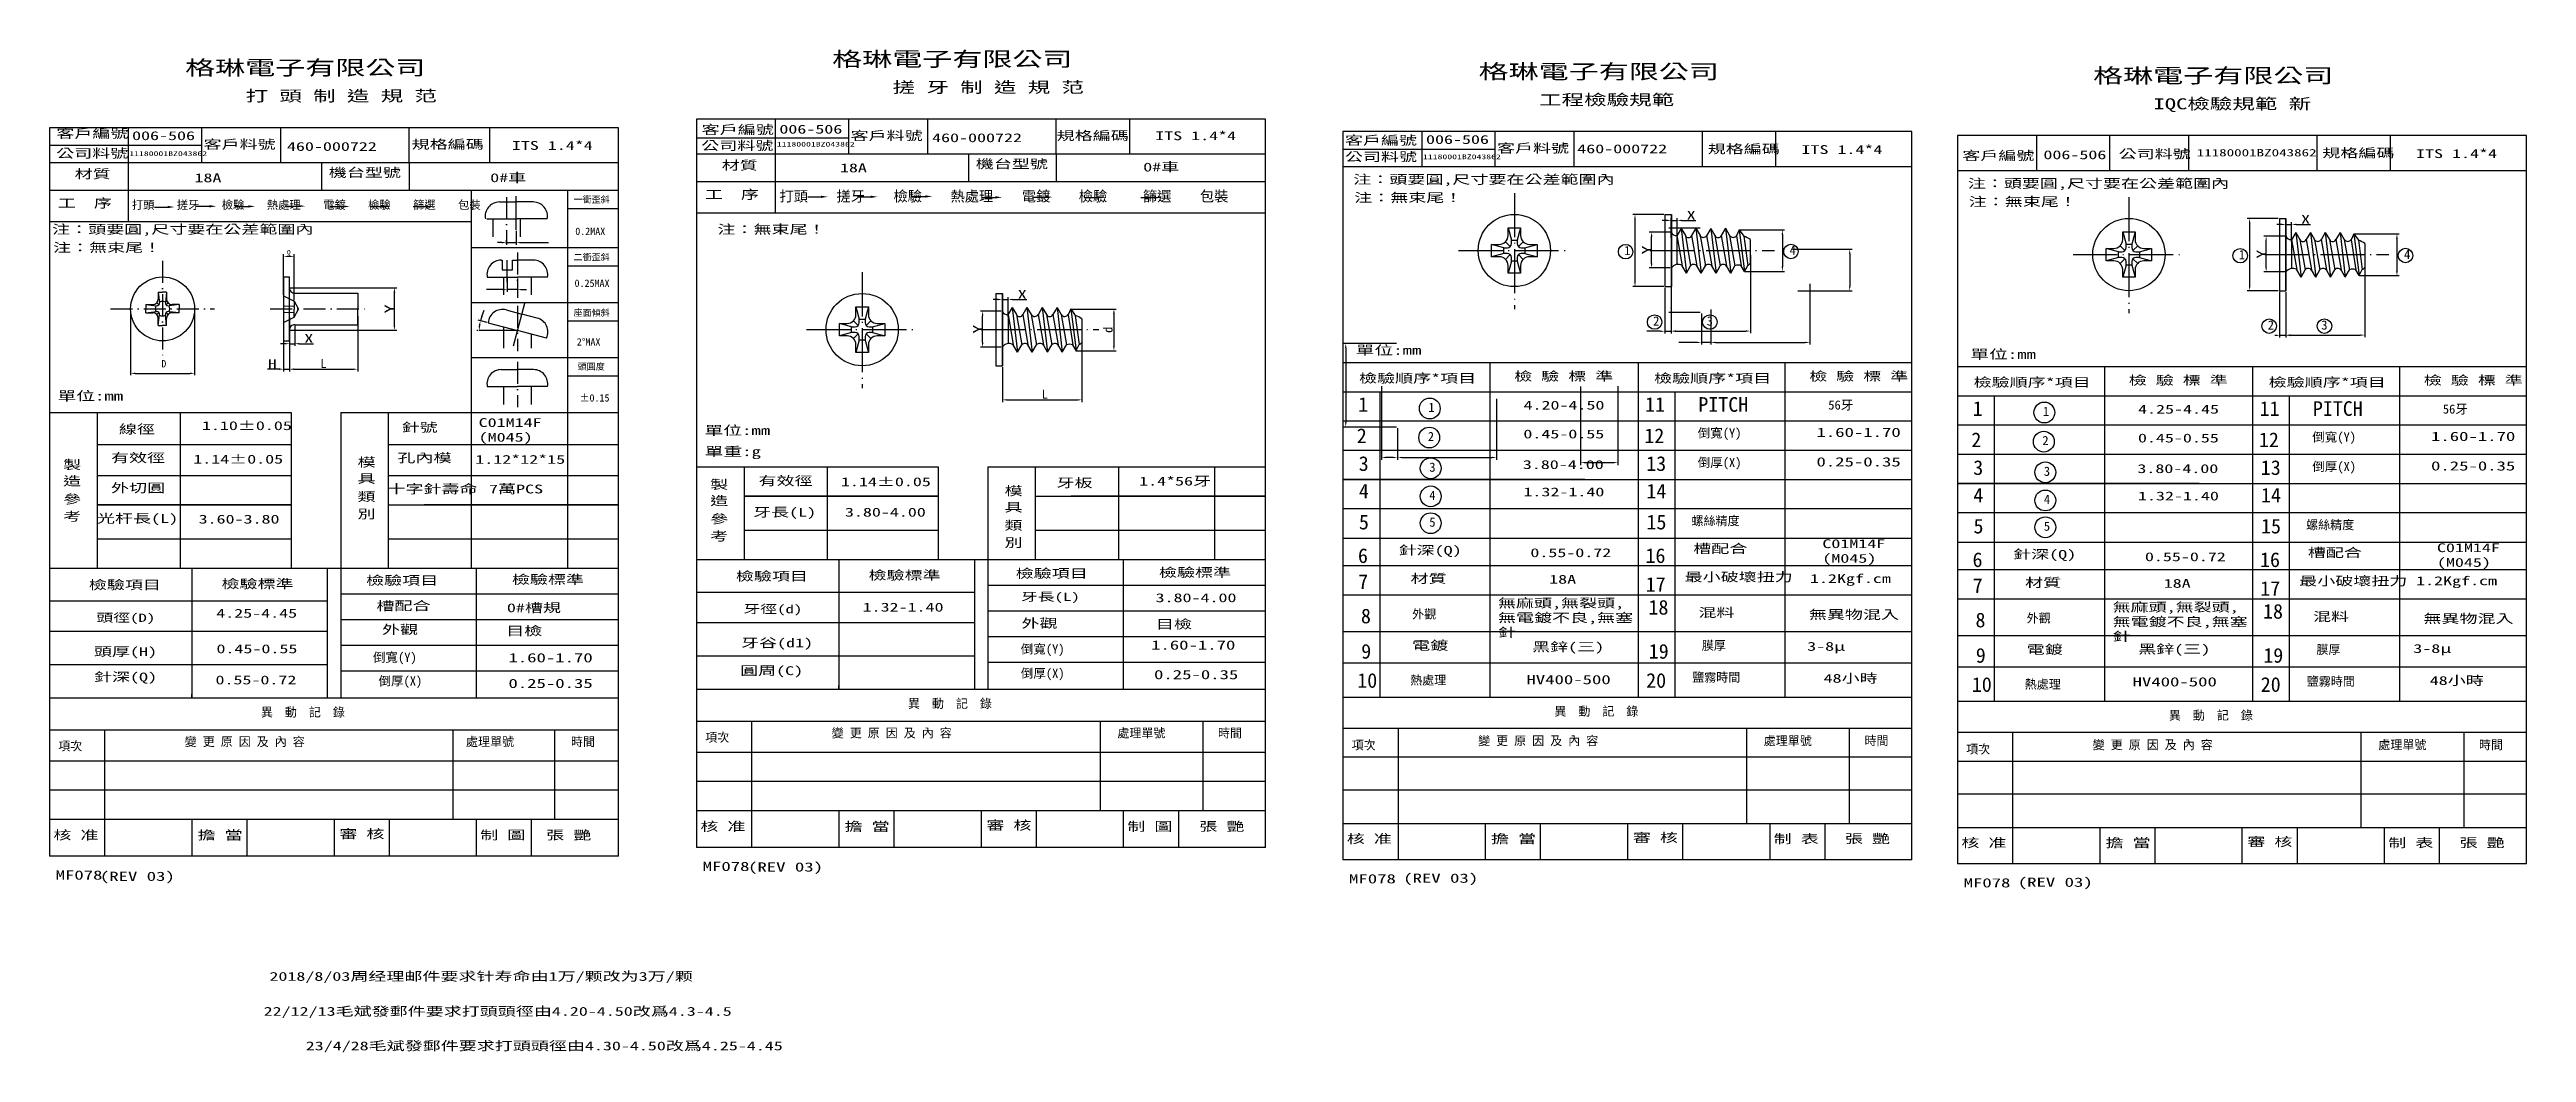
# Model space of a CAD drawing. Header units: millimetres. Extents: x 214 to 1563, y -86 to 460.
import ezdxf

# ---------------------------------------------------------------- set-up
doc = ezdxf.new("R2010")
doc.units = ezdxf.units.MM
for name, pattern in [('ACAD_ISO04W100', [30.5, 24, -3, 0.5, -3]), ('ACAD_ISO07W100', [3.5, 0.5, -3]), ('ACAD_ISO10W100', [18, 12, -3, 0, -3])]:
    doc.linetypes.add(name, pattern=pattern)
for name, color, linetype in [('center', 1, 'ACAD_ISO10W100'), ('dimension', 2, 'Continuous'), ('OBJ', 7, 'Continuous'), ('Object', 7, 'Continuous')]:
    doc.layers.add(name, color=color, linetype=linetype)
doc.styles.add('W娴Y筿lΤそq', font='KAIU.TTF', dxfattribs={"width": 1.5, "height": 4.8})
doc.dimstyles.new('ISO-25', dxfattribs={"dimtxt": 2.5, "dimasz": 2.5, "dimexe": 1.25, "dimexo": 0.625, "dimtad": 1, "dimdsep": 46, "dimtxsty": 'Standard', "dimcen": 2.5, "dimadec": 0, "dimazin": 0, "dimtfac": 1, "dimtmove": 0, "dimatfit": 3, "dimfxl": 0, "dimarcsym": 0})

msp = doc.modelspace()

# ---------------------------------------------------------------- texts
at = {"style": 'W娴Y筿lΤそq', "width": 1.5}
for s, height, p in [('格琳電子有限公司', 8, (640.156, 451.042)), ('格琳電子有限公司', 8, (287.597, 446.329)), ('格琳電子有限公司', 8, (992.364, 444.228)), ('格琳電子有限公司', 8, (1327.225, 442.023)), ('打 頭 制 造 規 范', 6, (320.543, 431.946)), ('搓 牙 制 造 規 范', 6, (673.102, 436.659)), ('工程檢驗規範', 6, (1025.309, 429.845)), ('IQC檢驗規範 新', 6, (1360.17, 427.639)), ('客戶編號', 4.8, (569.082, 414.133)), ('006-506', 4.8, (611.394, 414.395)), ('公司料號', 4.8, (217.334, 401.22)), ('客戶編號', 4.8, (217.44, 412.063)), ('006-506', 4.8, (258.697, 410.862)), ('客戶料號', 4.8, (297.63, 406.114)), ('460-000722', 4.8, (343.078, 404.997)), ('規格編碼', 4.8, (411.027, 406.114)), ('ITS 1.4*4', 4.8, (465.633, 405.554)), ('公司料號', 4.8, (568.826, 405.414)), ('11180001BZ043862', 2.6, (610.003, 407.303)), ('客戶料號', 4.8, (650.189, 410.827)), ('460-000722', 4.8, (694.61, 409.741)), ('規格編碼', 4.8, (762.468, 410.827)), ('ITS 1.4*4', 4.8, (816.177, 410.829)), ('客戶編號', 4.8, (919.543, 408.301)), ('006-506', 4.8, (963.738, 408.779)), ('客戶料號', 4.8, (1002.397, 404.013)), ('460-000722', 4.8, (1046.141, 403.703)), ('規格編碼', 4.8, (1117.242, 403.591)), ('ITS 1.4*4', 4.8, (1168.327, 403.293)), ('客戶編號', 4.8, (1255.961, 399.975)), ('006-506', 4.8, (1300.156, 400.453)), ('公司料號', 4.8, (1341.137, 400.889)), ('11180001BZ043862', 4, (1383.668, 401.996)), ('規格編碼', 4.8, (1452.102, 401.385)), ('ITS 1.4*4', 4.8, (1503.188, 401.087)), ('材質', 4.8, (227.376, 389.988)), ('11180001BZ043862', 2.6, (257.147, 402.178)), ('機台型號', 4.8, (365.885, 390.719)), ('材質', 4.8, (579.935, 394.701)), ('機台型號', 4.8, (718.444, 395.432)), ('公司料號', 4.8, (919.543, 399.335)), ('注：頭要圓,尺寸要在公差範圍內', 4.8, (924.106, 387.009)), ('11180001BZ043862', 2.6, (962.073, 400.441)), ('注：無束尾！', 4.8, (924.613, 377.084)), ('注：頭要圓,尺寸要在公差範圍內', 4.8, (1258.967, 384.803)), ('注：無束尾！', 4.8, (1259.474, 374.879)), ('注：頭要圓,尺寸要在公差範圍內', 4.8, (215.132, 359.806)), ('注：無束尾！', 4.8, (577.66, 359.805)), ('注：無束尾！', 4.8, (215.639, 349.881)), ('單位:mm', 5, (925.425, 293.862)), ('單位:mm', 5, (1260.286, 291.656)), ('檢驗順序*項目', 4.8, (927.244, 278.646)), ('檢 驗 標 準', 4.8, (1011.782, 279.722)), ('檢驗順序*項目', 4.8, (1088.004, 278.646)), ('檢 驗 標 準', 4.8, (1172.543, 279.722)), ('單位:mm', 5, (218.038, 268.956)), ('檢驗順序*項目', 4.8, (1262.105, 276.441)), ('檢 驗 標 準', 4.8, (1346.643, 277.516)), ('檢驗順序*項目', 4.8, (1422.865, 276.441)), ('檢 驗 標 準', 4.8, (1507.403, 277.516)), ('針號', 4.8, (405.539, 251.888)), ('線徑', 4.8, (251.494, 250.891)), ('單位:mm', 5, (570.597, 250.175)), ('單重:g', 5, (570.701, 238.657)), ('製', 4.8, (221.13, 231.526)), ('有效徑', 4.8, (247.245, 235.299)), ('模', 4.8, (381.527, 232.88)), ('孔內模', 4.8, (403.298, 235.253)), ('造', 4.8, (221.13, 222.656)), ('參', 4.8, (221.13, 212.743)), ('外切圓', 4.8, (247.245, 218.878)), ('類', 4.8, (381.527, 214.098)), ('具', 4.8, (381.527, 224.011)), ('十字針壽命', 4.8, (397.819, 218.297)), ('7萬PCS', 4.8, (453.229, 218.32)), ('造', 4.8, (573.689, 211.877)), ('製', 4.8, (573.689, 220.747)), ('有效徑', 4.8, (600.04, 222.739)), ('模', 4.8, (734.086, 217.26)), ('牙板', 4.8, (762.36, 221.664)), ('考', 4.8, (221.13, 203.352)), ('光杆長(L)', 4.8, (239.597, 202.275)), ('別', 4.8, (381.527, 204.707)), ('參', 4.8, (573.689, 201.964)), (' 牙長(L)', 4.8, (592.156, 205.652)), ('類', 4.8, (734.086, 198.477)), ('具', 4.8, (734.086, 208.39)), ('考', 4.8, (573.689, 192.573)), ('別', 4.8, (734.086, 189.086)), ('針深(Q)', 4.8, (948.79, 184.9)), ('槽配合', 4.8, (1109.365, 185.813)), ('槽配合', 4.8, (1444.226, 183.608)), ('檢驗項目', 4.8, (587.696, 170.789)), ('檢驗標準', 4.8, (659.99, 171.315)), ('檢驗項目', 4.8, (740.167, 172.285)), ('檢驗標準', 4.8, (818.223, 172.81)), ('最小破壞扭力', 4.8, (1104.659, 170.376)), ('針深(Q)', 4.8, (1283.651, 182.694)), ('檢驗項目', 4.8, (235.137, 166.076)), ('檢驗標準', 4.8, (307.431, 166.602)), ('檢驗項目', 4.8, (386.203, 168.463)), ('檢驗標準', 4.8, (465.664, 168.988)), (' 材質', 4.8, (950.385, 169.501)), (' 材質', 4.8, (1285.245, 167.295)), ('最小破壞扭力', 4.8, (1439.52, 168.171)), ('槽配合', 4.8, (391.841, 154.66)), ('頭厚(H)', 4.8, (237.933, 129.712)), ('牙谷(d1)', 4.8, (590.492, 134.425)), ('圓周(C)', 4.8, (589.982, 119.315)), ('針深(Q)', 4.8, (237.933, 115.86)), ('審 核', 4.8, (724.219, 35.009)), ('核 准', 4.8, (215.817, 29.707)), ('擔 當', 4.8, (294.387, 29.707)), ('審 核', 4.8, (371.66, 30.296)), ('制 圖', 4.8, (448.443, 29.707)), ('張 艷', 4.8, (484.382, 29.707)), ('核 准', 4.8, (568.376, 34.42)), ('擔 當', 4.8, (646.946, 34.42)), ('制 圖', 4.8, (801.002, 34.42)), ('張 艷', 4.8, (840.27, 34.42)), ('核 准', 4.8, (920.584, 27.681)), ('擔 當', 4.8, (999.153, 27.681)), ('審 核', 4.8, (1076.426, 28.271)), ('制 表', 4.8, (1153.21, 27.681)), ('張 艷', 4.8, (1192.032, 27.76)), ('核 准', 4.8, (1255.444, 25.476)), ('擔 當', 4.8, (1334.014, 25.476)), ('審 核', 4.8, (1411.287, 26.065)), ('制 表', 4.8, (1488.07, 25.476)), ('張 艷', 4.8, (1526.893, 25.554)), ('2018/8/03周经理邮件要求针寿命由1万/颗改为3万/颗', 4.8, (333.537, -47.291)), ('22/12/13毛斌發郵件要求打頭頭徑由4.20-4.50改爲4.3-4.5', 4.8, (330.397, -66.338)), ('23/4/28毛斌發郵件要求打頭頭徑由4.30-4.50改爲4.25-4.45', 4.8, (353.306, -85.169))]:
    msp.add_text(s, height=height, dxfattribs=at).set_placement(p)
at = {"linetype": 'ACAD_ISO07W100', "style": 'W娴Y筿lΤそq', "width": 1.5}
for s, p in [('MF078', (569.598, 12.554)), ('(REV 03)', (594.341, 12.236)), ('MF078', (217.039, 7.84)), ('(REV 03)', (241.147, 7.165)), ('MF078', (921.805, 5.815)), ('(REV 03)', (951.324, 6.15)), ('MF078', (1256.666, 3.609)), ('(REV 03)', (1286.184, 3.944))]:
    msp.add_text(s, height=5, dxfattribs=at).set_placement(p)
at = {"attachment_point": 1, "style": 'W娴Y筿lΤそq'}
for s, insert, char_height, width in [('18A', (292.695, 392.72), 4.8, 105.2221), ('0#車', (453.836, 392.749), 4.8, 114), ('18A', (644.392, 398.131), 4.8, 105.2221), ('0#車', (809.649, 398.569), 4.8, 114), ('工  序', (218.254, 378.869), 4.8, 43), ('工  序', (570.813, 383.582), 4.8, 43), ('\\A1;1.10%%P0.05', (296.753, 257.646), 4.8, 57.7803), ('C01M14F (M045)', (447.539, 259.317), 4.8, 40.74019), ('4.20-4.50', (1016.865, 268.802), 4.8, 82.2259), ('{\\f標楷體|b0|i0|c136|p65;56牙}', (1182.922, 269.017), 5, 20), ('4.25-4.45', (1351.725, 266.597), 4.8, 82.2259), ('{\\f標楷體|b0|i0|c136|p65;56牙}', (1517.783, 266.811), 5, 20), ('0.45-0.55', (1016.788, 253.104), 4.8, 20), ('{\\f標楷體|b0|i0|c136|p65;倒寬(Y)}', (1111.773, 253.744), 5, 57.50961), ('1.60-1.70', (1176.486, 254.103), 5, 20), ('0.45-0.55', (1351.648, 250.898), 4.8, 20), ('{\\f標楷體|b0|i0|c136|p65;倒寬(Y)}', (1446.634, 251.538), 5, 57.50961), ('1.60-1.70', (1511.346, 251.897), 5, 20), ('1.14%%p0.05', (292.03, 239.359), 4.8, 49.0611), ('1.12*12*15', (445.703, 239.252), 4.8, 46.2378), ('3.80-4.00', (1016.489, 236.424), 4.8, 22.2564), ('{\\f標楷體|b0|i0|c136|p65;倒厚(X)}', (1111.773, 237.659), 5, 57.50961), ('0.25-0.35', (1176.486, 238.018), 5, 20), ('3.80-4.00', (1351.35, 234.218), 4.8, 22.2564), ('{\\f標楷體|b0|i0|c136|p65;倒厚(X)}', (1446.634, 235.454), 5, 57.50961), ('0.25-0.35', (1511.346, 235.813), 5, 20), ('1.14%%p0.05', (644.951, 227.059), 4.8, 49.0611), ('1.4*56牙', (807.412, 227.423), 4.8, 72.1503), ('1.32-1.40', (1016.816, 221.519), 4.8, 23.433), ('1.32-1.40', (1351.677, 219.313), 4.8, 23.433), ('3.60-3.80', (294.933, 206.674), 4.8, 59.76392), ('3.80-4.00', (647.103, 210.476), 4.8, 72.1503), ('{\\f標楷體|b0|i0|c136|p65;螺絲精度}', (1108.414, 205.779), 4.8, 47.91323), ('{\\f標楷體|b0|i0|c136|p65;螺絲精度}', (1443.275, 203.574), 4.8, 47.91323), ('C01M14F (M045)', (1179.703, 193.331), 4.8, 40.74019), ('C01M14F (M045)', (1514.564, 191.126), 4.8, 40.74019), ('0.55-0.72', (1020.598, 188.394), 4.8, 77.5), ('0.55-0.72', (1355.459, 186.188), 4.8, 77.5), ('3.80-4.00', (816.372, 163.856), 4.8, 72.1503), ('18A', (1030.836, 173.913), 4.8, 77.5), ('1.2Kgf.cm', (1172.948, 174.322), 4.8, 81.41473), ('18A', (1365.697, 171.708), 4.8, 77.5), ('1.2Kgf.cm', (1503.225, 173.12), 4.8, 81.41473), ('4.25-4.45', (304.545, 155.382), 4.8, 62.4231), ('0#槽規', (462.923, 158.387), 4.8, 77.5), ('1.32-1.40', (656.757, 158.725), 4.8, 68.139), ('外觀', (743.289, 149.902), 4.8, 72.33237), ('目檢', (816.587, 149.454), 4.8, 66.61567), ('{\\f標楷體|b0|i0|c136|p65;外觀}', (956.152, 154.942), 4.8, 28.677), ('無麻頭,無裂頭,無電鍍不良,無塞針', (1002.958, 160.923), 4.8, 77.5), ('混料', (1112.184, 155.78), 4.8, 28.43057), ('無異物混入', (1172.337, 154.67), 4.8, 68.21349), ('{\\f標楷體|b0|i0|c136|p65;外觀}', (1291.012, 152.737), 4.8, 28.677), ('無麻頭,無裂頭,無電鍍不良,無塞針', (1337.819, 158.718), 4.8, 77.5), ('混料', (1447.045, 153.574), 4.8, 28.43057), ('無異物混入', (1507.198, 152.464), 4.8, 68.21349), ('0.45-0.55', (304.686, 136.032), 4.8, 60.5186), ('外觀', (394.847, 146.563), 4.8, 73.8628), ('目檢', (462.552, 145.761), 4.8, 73.8628), ('{\\f標楷體|b0|i0|c136|p65;倒寬(Y)}', (742.95, 136.005), 5, 57.50961), ('1.60-1.70', (813.922, 138.167), 5, 20), ('電鍍', (956.152, 137.845), 4.8, 28.43057), ('黑鋅(三)', (1021.518, 137.063), 4.8, 187.0298), ('{\\f標楷體|b0|i0|c136|p65;膜厚}', (1114.012, 137.854), 4.8, 30.7379), ('3-8μ', (1171.418, 137.366), 4.8, 65.41956), ('電鍍', (1291.012, 135.639), 4.8, 28.43057), ('黑鋅(三)', (1351.795, 135.862), 4.8, 187.0298), ('{\\f標楷體|b0|i0|c136|p65;膜厚}', (1448.873, 135.648), 4.8, 30.7379), ('3-8μ', (1501.694, 136.164), 4.8, 65.41956), ('{\\f標楷體|b0|i0|c136|p65;倒寬(Y)}', (389.961, 131.495), 5, 57.50961), ('1.60-1.70', (463.768, 131.266), 5, 20), ('{\\f標楷體|b0|i0|c136|p65;倒厚(X)}', (742.95, 122.81), 5, 57.50961), ('0.25-0.35', (815.537, 122.083), 5, 20), ('0.55-0.72', (304.144, 119.06), 4.8, 77.5), ('{\\f標楷體|b0|i0|c136|p65;倒厚(X)}', (392.968, 118.632), 5, 57.50961), ('0.25-0.35', (463.768, 117.282), 5, 20), ('{\\f標楷體|b0|i0|c136|p65;熱處理}', (955.125, 118.943), 4.8, 30.7379), ('  HV400-500', (1008.251, 119.345), 5, 65.41956), ('{\\f標楷體|b0|i0|c136|p65;鹽霧時間}', (1108.769, 120.511), 4.8, 50.15297), ('48小時', (1180.361, 119.945), 4.8, 65.41956), ('{\\f標楷體|b0|i0|c136|p65;熱處理}', (1289.986, 116.737), 4.8, 30.7379), ('  HV400-500', (1338.528, 118.144), 5, 65.41956), ('{\\f標楷體|b0|i0|c136|p65;鹽霧時間}', (1443.63, 118.305), 4.8, 50.15297), ('48小時', (1510.638, 118.743), 4.8, 65.41956), ('{\\f標楷體|b0|i0|c136|p65;異  動  記  錄}', (328.884, 101.486), 4.8, 310), ('{\\f標楷體|b0|i0|c136|p65;異  動  記  錄}', (681.443, 106.199), 4.8, 310), ('{\\f標楷體|b0|i0|c136|p65;異  動  記  錄}', (1033.65, 101.985), 4.8, 310), ('{\\f標楷體|b0|i0|c136|p65;異  動  記  錄}', (1368.511, 99.779), 4.8, 310), ('{\\f標楷體|b0|i0|c136|p65;項次}', (218.438, 83.059), 4.8, 310), ('{\\f標楷體|b0|i0|c136|p65;變 更 原 因 及 內 容}', (287.37, 85.415), 4.8, 310), ('{\\f標楷體|b0|i0|c136|p65;處理單號}', (440.631, 85.415), 4.8, 310), ('{\\f標楷體|b0|i0|c136|p65;時間}', (497.848, 85.415), 4.8, 310), ('{\\f標楷體|b0|i0|c136|p65;項次}', (570.997, 87.772), 4.8, 310), ('{\\f標楷體|b0|i0|c136|p65;變 更 原 因 及 內 容}', (639.929, 90.128), 4.8, 310), ('{\\f標楷體|b0|i0|c136|p65;處理單號}', (795.561, 90.128), 4.8, 310), ('{\\f標楷體|b0|i0|c136|p65;時間}', (850.407, 90.128), 4.8, 310), ('{\\f標楷體|b0|i0|c136|p65;項次}', (923.205, 83.557), 4.8, 310), ('{\\f標楷體|b0|i0|c136|p65;變 更 原 因 及 內 容}', (992.136, 85.914), 4.8, 310), ('{\\f標楷體|b0|i0|c136|p65;處理單號}', (1147.768, 85.914), 4.8, 310), ('{\\f標楷體|b0|i0|c136|p65;時間}', (1202.615, 85.914), 4.8, 310), ('{\\f標楷體|b0|i0|c136|p65;項次}', (1258.065, 81.351), 4.8, 310), ('{\\f標楷體|b0|i0|c136|p65;變 更 原 因 及 內 容}', (1326.997, 83.708), 4.8, 310), ('{\\f標楷體|b0|i0|c136|p65;處理單號}', (1482.629, 83.708), 4.8, 310), ('{\\f標楷體|b0|i0|c136|p65;時間}', (1537.476, 83.708), 4.8, 310)]:
    msp.add_mtext(s, dxfattribs=dict(at, insert=insert, char_height=char_height, width=width))
at = {"attachment_point": 1}
for s, insert, char_height, width in [('{\\f標楷體|b0|i0|c136|p65;打頭    搓牙    檢驗    熱處理    電鍍    檢驗    篩選    包裝  \\f新細明體|b0|i0|c136|p54;      }', (258.56, 377.817), 4.5, 267), ('{\\f標楷體|b0|i0|c136|p65;一衝歪斜}', (499.266, 380.252), 3.5, 26.42201), ('{\\f標楷體|b0|i0|c136|p65;打頭    搓牙    檢驗    熱處理    電鍍    檢驗     篩選    包裝  \\f新細明體|b0|i0|c136|p54;      }', (611.447, 383.121), 5.7, 267), ('{\\f標楷體|b0|i0|c136|p65;0.2MAX}', (500.189, 363.175), 4, 27.8611), ('{\\f標楷體|b0|i0|c136|p65;1}', (1071.719, 353.166), 5, 11.9778), ('{\\f標楷體|b0|i0|c136|p65;4}', (1161.791, 353.268), 5, 11.9778), ('{\\f標楷體|b0|i0|c136|p65;4}', (1496.651, 351.062), 5, 11.9778), ('{\\f標楷體|b0|i0|c136|p65;二衝歪斜}', (499.269, 348.798), 3.5, 26.41863), ('{\\f標楷體|b0|i0|c136|p65;1}', (1406.58, 350.96), 5, 11.9778), ('{\\f標楷體|b0|i0|c136|p65;0.25MAX}', (499.795, 334.87), 4, 27.8611), ('{\\f標楷體|b0|i0|c136|p65;座面傾斜}', (499.27, 318.524), 3.5, 26.41766), ('{\\f標楷體|b0|i0|c136|p65;2}', (1087.507, 314.793), 5, 11.9778), ('{\\f標楷體|b0|i0|c136|p65;3}', (1116.679, 314.793), 5, 11.9778), ('{\\f標楷體|b0|i0|c136|p65;2}', (1422.367, 312.587), 5, 11.9778), ('{\\f標楷體|b0|i0|c136|p65;3}', (1451.539, 312.587), 5, 11.9778), ('{\\f標楷體|b0|i0|c136|p65;2%%dMAX}', (500.976, 302.904), 4, 27.8611), ('{\\f標楷體|b0|i0|c136|p65;頭圓度}', (501.542, 289.195), 3.5, 25.7209), ('{\\f標楷體|b0|i0|c136|p65;%%p0.15}', (502.496, 272.396), 4, 27.8611), ('{\\f標楷體|b0|i0|c136|p65;1}', (926.781, 270.783), 8, 20), ('{\\f標楷體|b0|i0|c136|p65;11}', (1083.073, 270.783), 8, 20), ('{\\f標楷體|b0|i0|c136|p65;PITCH}', (1112.091, 270.783), 8, 20), ('{\\f標楷體|b0|i0|c136|p65;1}', (965.002, 267.713), 5, 11.9778), ('{\\f標楷體|b0|i0|c136|p65;1}', (1261.641, 268.577), 8, 20), ('{\\f標楷體|b0|i0|c136|p65;1}', (1299.863, 265.508), 5, 11.9778), ('{\\f標楷體|b0|i0|c136|p65;11}', (1417.934, 268.577), 8, 20), ('{\\f標楷體|b0|i0|c136|p65;PITCH}', (1446.951, 268.577), 8, 20), ('{\\f標楷體|b0|i0|c136|p65;2}', (926.016, 253.744), 8, 20), ('{\\f標楷體|b0|i0|c136|p65;2}', (964.711, 251.847), 5, 11.9778), ('{\\f標楷體|b0|i0|c136|p65;12}', (1082.681, 253.744), 8, 20), ('{\\f標楷體|b0|i0|c136|p65;2}', (1260.876, 251.538), 8, 20), ('{\\f標楷體|b0|i0|c136|p65;2}', (1299.571, 249.641), 5, 11.9778), ('{\\f標楷體|b0|i0|c136|p65;12}', (1417.541, 251.538), 8, 20), ('{\\f標楷體|b0|i0|c136|p65;3}', (927.047, 238.598), 8, 20), ('{\\f標楷體|b0|i0|c136|p65;3}', (965.522, 235.123), 5, 11.9778), ('{\\f標楷體|b0|i0|c136|p65;13}', (1083.712, 238.598), 8, 20), ('{\\f標楷體|b0|i0|c136|p65;3}', (1261.908, 236.392), 8, 20), ('{\\f標楷體|b0|i0|c136|p65;3}', (1300.383, 232.917), 5, 11.9778), ('{\\f標楷體|b0|i0|c136|p65;13}', (1418.573, 236.392), 8, 20), ('{\\f標楷體|b0|i0|c136|p65;4}', (927.147, 223.586), 8, 20), ('{\\f標楷體|b0|i0|c136|p65;4}', (965.522, 219.817), 5, 11.9778), ('{\\f標楷體|b0|i0|c136|p65;14}', (1083.811, 223.586), 8, 20), ('{\\f標楷體|b0|i0|c136|p65;4}', (1262.007, 221.38), 8, 20), ('{\\f標楷體|b0|i0|c136|p65;4}', (1300.383, 217.611), 5, 11.9778), ('{\\f標楷體|b0|i0|c136|p65;14}', (1418.672, 221.38), 8, 20), ('{\\f標楷體|b0|i0|c136|p65;5}', (927.18, 206.716), 8, 20), ('{\\f標楷體|b0|i0|c136|p65;5}', (965.522, 205.176), 5, 11.9778), ('{\\f標楷體|b0|i0|c136|p65;15}', (1083.845, 206.716), 8, 20), ('{\\f標楷體|b0|i0|c136|p65;5}', (1262.041, 204.51), 8, 20), ('{\\f標楷體|b0|i0|c136|p65;5}', (1300.383, 202.97), 5, 11.9778), ('{\\f標楷體|b0|i0|c136|p65;15}', (1418.706, 204.51), 8, 20), ('{\\f標楷體|b0|i0|c136|p65;6}', (926.647, 188.415), 8, 20), ('{\\f標楷體|b0|i0|c136|p65;16}', (1083.312, 188.415), 8, 20), ('{\\f標楷體|b0|i0|c136|p65;6}', (1261.508, 186.209), 8, 20), ('{\\f標楷體|b0|i0|c136|p65;16}', (1418.173, 186.209), 8, 20), ('{\\f標楷體|b0|i0|c136|p65;7}', (926.764, 174.209), 8, 20), ('{\\f標楷體|b0|i0|c136|p65;17}', (1083.429, 172.719), 8, 20), ('{\\f標楷體|b0|i0|c136|p65;7}', (1261.625, 172.003), 8, 20), ('{\\f標楷體|b0|i0|c136|p65;17}', (1418.29, 170.514), 8, 20), ('{\\f標楷體|b0|i0|c136|p65;8}', (928.278, 155.535), 8, 20), ('{\\f標楷體|b0|i0|c136|p65;18}', (1084.942, 160.266), 8, 20), ('{\\f標楷體|b0|i0|c136|p65;8}', (1263.138, 153.329), 8, 20), ('{\\f標楷體|b0|i0|c136|p65;18}', (1419.803, 158.06), 8, 20), ('{\\f標楷體|b0|i0|c136|p65;9}', (928.434, 136.267), 8, 20), ('{\\f標楷體|b0|i0|c136|p65;19}', (1085.099, 136.267), 8, 20), ('{\\f標楷體|b0|i0|c136|p65;9}', (1263.295, 134.061), 8, 20), ('{\\f標楷體|b0|i0|c136|p65;19}', (1419.96, 134.061), 8, 20), ('{\\f標楷體|b0|i0|c136|p65;10}', (926.276, 120.388), 8, 20), ('{\\f標楷體|b0|i0|c136|p65;20}', (1083.686, 120.388), 8, 20), ('{\\f標楷體|b0|i0|c136|p65;10}', (1261.137, 118.183), 8, 20), ('{\\f標楷體|b0|i0|c136|p65;20}', (1418.547, 118.183), 8, 20)]:
    msp.add_mtext(s, dxfattribs=dict(at, insert=insert, char_height=char_height, width=width))
at = {"linetype": 'ByBlock', "char_height": 4.48, "attachment_point": 1, "style": 'W娴Y筿lΤそq'}
for s, insert in [('牙長(L)', (743.01, 164.221)), ('頭徑(D)', (239.264, 152.798)), ('牙徑(d)', (591.822, 157.512))]:
    msp.add_mtext(s, dxfattribs=dict(at, insert=insert))
at = {"layer": 'dimension', "color": 0, "insert": (275.982, 288.981), "char_height": 4, "attachment_point": 5}
msp.add_mtext('\\A1;D', dxfattribs=at)

# ---------------------------------------------------------------- blocks, each defined once
blk = doc.blocks.new('*D')
at = {"color": 0, "linetype": 'ByBlock'}
for p, q in [((1093.3, 370.4), (1076.4, 370.4)), ((1077.6, 367.9), (1077.6, 333.5)), ((1094.9, 367.1), (1092.4, 367.1)), ((1097.4, 357.6), (1097.4, 368.3)), ((1097.4, 367.1), (1100.5, 367.1)), ((1100.5, 357.6), (1100.5, 368.3)), ((1103, 367.1), (1110.8, 367.1)), ((1428.1, 368.2), (1411.2, 368.2)), ((1412.5, 365.7), (1412.5, 331.3)), ((1429.8, 364.9), (1427.3, 364.9)), ((1432.3, 355.4), (1432.3, 366.1)), ((1432.3, 364.9), (1435.4, 364.9)), ((1435.4, 355.4), (1435.4, 366.1)), ((1437.9, 364.9), (1445.7, 364.9)), ((1096.8, 360.7), (1085.4, 360.7)), ((1086.6, 343.7), (1086.6, 358.2)), ((1134.4, 361.9), (1159.1, 361.9)), ((1157.9, 359.4), (1157.9, 341.8)), ((1431.7, 358.5), (1420.3, 358.5)), ((1421.5, 341.5), (1421.5, 356)), ((1469.2, 359.7), (1494, 359.7)), ((1492.8, 357.2), (1492.8, 339.5)), ((341.2, 326.6), (341.2, 348.7)), ((344.5, 347.5), (343.7, 347.5)), ((347, 323.7), (347, 348.7)), ((1096.8, 341.2), (1085.4, 341.2)), ((1137.3, 339.3), (1159.1, 339.3)), ((1140.5, 348.2), (1140.5, 305.6)), ((1431.7, 339), (1420.3, 339)), ((1475.3, 346), (1475.3, 303.4)), ((345.1, 330.3), (402.9, 330.3)), ((401.6, 309.8), (401.6, 327.8)), ((730.4, 324), (727.9, 324)), ((732.9, 314.5), (732.9, 325.2)), ((732.9, 324), (736, 324)), ((736, 314.5), (736, 325.2)), ((738.5, 324), (746.3, 324)), ((1093.3, 331), (1076.4, 331)), ((1093.9, 330.4), (1093.9, 305.4)), ((1097.4, 330.2), (1097.4, 305.6)), ((1097.4, 330.2), (1097.4, 305.4)), ((1428.1, 328.8), (1411.2, 328.8)), ((1428.8, 328.2), (1428.8, 303.2)), ((1432.3, 328), (1432.3, 303.4)), ((1432.3, 328), (1432.3, 303.2)), ((1472.1, 337), (1494, 337)), ((341.2, 310.8), (341.2, 284.8)), ((344.4, 314.1), (344.4, 284.7)), ((381.7, 315), (381.7, 284.7)), ((732.3, 317.6), (720.9, 317.6)), ((722.1, 300.6), (722.1, 315.1)), ((770.1, 318.8), (794.9, 318.8)), ((793.7, 316.3), (793.7, 298.6)), ((342, 299.9), (339.5, 299.9)), ((344.5, 306.8), (344.5, 298.7)), ((344.5, 300.8), (344.5, 284.8)), ((344.5, 299.9), (347.3, 299.9)), ((345.1, 307.3), (402.9, 307.3)), ((347.3, 309.6), (347.3, 298.7)), ((349.8, 299.9), (357.6, 299.9)), ((732.3, 298.1), (720.9, 298.1)), ((776.2, 304.7), (776.2, 268)), ((1091.4, 306.7), (1084, 306.7)), ((1093.9, 306.7), (1097.4, 306.7)), ((1099.9, 306.8), (1138, 306.8)), ((1099.9, 306.7), (1102.4, 306.7)), ((1426.3, 304.5), (1427.5, 304.5)), ((1428.8, 304.5), (1432.3, 304.5)), ((1434.8, 304.6), (1472.8, 304.6)), ((1434.8, 304.5), (1437.3, 304.5)), ((338.7, 286), (332.5, 286)), ((341.2, 286), (344.5, 286)), ((346.9, 286), (379.2, 286)), ((347, 286), (349.5, 286)), ((732.9, 287.1), (732.9, 268)), ((773, 296.1), (794.9, 296.1)), ((735.4, 269.3), (773.7, 269.3))]:
    blk.add_line(p, q, dxfattribs=at)
at = {"color": 0, "lineweight": -2}
for p, q in [((1113.2, 362.8), (1096.1, 362.8)), ((1097.3, 360.3), (1097.3, 319.5)), ((1163.5, 351.4), (1195.9, 351.4)), ((1194.6, 348.9), (1194.6, 331.2)), ((1166.4, 328.7), (1195.9, 328.7)), ((1172.9, 332.6), (1172.9, 299.4)), ((1113.2, 317), (1096.1, 317)), ((1113.8, 316.3), (1113.8, 299.4)), ((1118.9, 318.6), (1118.9, 299.4)), ((1118.9, 316.6), (1118.9, 299.4)), ((947.6, 300.1), (918.7, 300.1)), ((920, 297.6), (920, 257)), ((1111.3, 300.6), (1101.5, 300.6)), ((1118.9, 300.6), (1113.8, 300.6)), ((1121.4, 300.6), (1123.9, 300.6)), ((1121.4, 300.6), (1170.4, 300.6)), ((939.4, 276.8), (939.4, 236.7)), ((1048, 276.6), (1048, 233.8)), ((1068.2, 276.8), (1068.2, 233.8)), ((1002.2, 269.8), (1002.2, 236.7)), ((947.6, 254.5), (918.7, 254.5)), ((948.2, 253.9), (948.2, 236.7)), ((948.2, 253.3), (948.2, 236.7)), ((945.7, 237.9), (941.9, 237.9)), ((950.7, 237.9), (999.7, 237.9)), ((1050.5, 235.1), (1065.7, 235.1))]:
    blk.add_line(p, q, dxfattribs=at)
at = {"color": 0, "linetype": 'ByBlock'}
for points in [[(1077.6, 370.4), (1077.2, 367.9), (1078, 367.9)], [(1097.4, 367.1), (1094.9, 366.7), (1094.9, 367.5)], [(1100.5, 367.1), (1103, 366.7), (1103, 367.5)], [(1412.5, 368.2), (1412.1, 365.7), (1412.9, 365.7)], [(1432.3, 364.9), (1429.8, 364.5), (1429.8, 365.3)], [(1435.4, 364.9), (1437.9, 364.5), (1437.9, 365.3)], [(1086.6, 360.7), (1087.1, 358.2), (1086.2, 358.2)], [(1157.9, 361.9), (1157.5, 359.4), (1158.3, 359.4)], [(1421.5, 358.5), (1421.9, 356), (1421.1, 356)], [(1492.8, 359.7), (1492.3, 357.2), (1493.2, 357.2)], [(341.2, 347.5), (343.7, 347.9), (343.7, 347.1)], [(347, 347.5), (344.5, 347.9), (344.5, 347.1)], [(1086.6, 341.2), (1087.1, 343.7), (1086.2, 343.7)], [(1157.9, 339.3), (1157.5, 341.8), (1158.3, 341.8)], [(1421.5, 339), (1421.9, 341.5), (1421.1, 341.5)], [(1492.8, 337), (1492.3, 339.5), (1493.2, 339.5)], [(401.6, 330.3), (402.1, 327.8), (401.2, 327.8)], [(732.9, 324), (730.4, 323.6), (730.4, 324.4)], [(736, 324), (738.5, 323.6), (738.5, 324.4)], [(1077.6, 331), (1077.2, 333.5), (1078, 333.5)], [(1412.5, 328.8), (1412.1, 331.3), (1412.9, 331.3)], [(722.1, 317.6), (722.6, 315.1), (721.7, 315.1)], [(793.7, 318.8), (793.2, 316.3), (794.1, 316.3)], [(344.5, 299.9), (342, 299.5), (342, 300.3)], [(347.3, 299.9), (349.8, 299.5), (349.8, 300.3)], [(401.6, 307.3), (402.1, 309.8), (401.2, 309.8)], [(722.1, 298.1), (722.6, 300.6), (721.7, 300.6)], [(793.7, 296.1), (793.2, 298.6), (794.1, 298.6)], [(1093.9, 306.7), (1091.4, 306.3), (1091.4, 307.1)], [(1097.4, 306.8), (1099.9, 306.4), (1099.9, 307.2)], [(1097.4, 306.7), (1099.9, 306.3), (1099.9, 307.1)], [(1140.5, 306.8), (1138, 306.4), (1138, 307.2)], [(1428.8, 304.5), (1426.3, 304), (1426.3, 304.9)], [(1432.3, 304.6), (1434.8, 304.2), (1434.8, 305)], [(1432.3, 304.5), (1434.8, 304), (1434.8, 304.9)], [(1475.3, 304.6), (1472.8, 304.2), (1472.8, 305)], [(341.2, 286), (338.7, 285.6), (338.7, 286.5)], [(344.4, 286), (346.9, 285.6), (346.9, 286.4)], [(344.5, 286), (347, 285.6), (347, 286.5)], [(381.7, 286), (379.2, 285.6), (379.2, 286.4)], [(732.9, 269.3), (735.4, 268.9), (735.4, 269.7)], [(776.2, 269.3), (773.7, 268.9), (773.7, 269.7)]]:
    blk.add_solid(points, dxfattribs=at)
at = {"color": 0}
for points in [[(1096.9, 360.3), (1097.7, 360.3), (1097.3, 362.8)], [(1194.2, 348.9), (1195, 348.9), (1194.6, 351.4)], [(1194.2, 331.2), (1195, 331.2), (1194.6, 328.7)], [(1096.9, 319.5), (1097.7, 319.5), (1097.3, 317)], [(919.6, 297.6), (920.4, 297.6), (920, 300.1)], [(1111.3, 301), (1111.3, 300.2), (1113.8, 300.6)], [(1121.4, 301), (1121.4, 300.2), (1118.9, 300.6)], [(1121.4, 301), (1121.4, 300.2), (1118.9, 300.6)], [(1170.4, 301), (1170.4, 300.2), (1172.9, 300.6)], [(919.6, 257), (920.4, 257), (920, 254.5)], [(941.9, 238.3), (941.9, 237.5), (939.4, 237.9)], [(945.7, 238.3), (945.7, 237.5), (948.2, 237.9)], [(950.7, 238.3), (950.7, 237.5), (948.2, 237.9)], [(999.7, 238.3), (999.7, 237.5), (1002.2, 237.9)], [(1050.5, 235.5), (1050.5, 234.7), (1048, 235.1)], [(1065.7, 235.5), (1065.7, 234.7), (1068.2, 235.1)]]:
    blk.add_solid(points, dxfattribs=at)
at = {"layer": 'DEFPOINTS', "color": 0, "linetype": 'ByBlock'}
for p in [(1093.9, 370.4), (1428.8, 368.2), (1097.4, 360.7), (1097.4, 357), (1100.5, 357), (1133.8, 361.9), (1432.3, 358.5), (1432.3, 354.7), (1435.4, 354.7), (1468.6, 359.7), (1097.4, 341.2), (1136.6, 339.3), (1140.5, 348.8), (1432.3, 339), (1475.3, 346.6), (341.2, 326), (344.5, 330.3), (1093.9, 331), (1093.9, 331), (1097.4, 330.8), (1097.4, 330.8), (1428.8, 328.8), (1428.8, 328.8), (1432.3, 328.6), (1432.3, 328.6), (1471.5, 337), (341.2, 311.5), (344.4, 314.8), (347, 323.1), (381.7, 315.6), (732.9, 317.6), (732.9, 313.8), (736, 313.8), (769.5, 318.8), (344.5, 307.5), (344.5, 307.3), (344.5, 301.5), (347.3, 310.3), (732.9, 298.1), (776.2, 305.3), (732.9, 287.7), (772.4, 296.1)]:
    blk.add_point(p, dxfattribs=at)
at = {"layer": 'DEFPOINTS', "color": 0}
for p in [(1113.8, 362.8), (1162.9, 351.4), (1165.8, 328.7), (1172.9, 333.2), (1194.6, 328.7), (1097.3, 317), (1113.8, 317), (1113.8, 317), (1118.9, 319.2), (1118.9, 317.2), (948.2, 300.1), (1113.8, 300.6), (1172.9, 300.6), (939.4, 277.4), (1002.2, 270.5), (1048, 277.2), (1068.2, 277.4), (920, 254.5), (948.2, 254.5), (948.2, 254.5), (948.2, 253.9), (939.4, 237.9), (1002.2, 237.9), (1068.2, 235.1)]:
    blk.add_point(p, dxfattribs=at)
at = {"color": 0, "linetype": 'ByBlock', "char_height": 4.8, "attachment_point": 5, "style": 'W娴Y筿lΤそq'}
for s, insert in [('X', (1108.2, 369.9)), ('X', (1443, 367.7)), ('X', (743.7, 326.8)), ('X', (355, 302.8)), ('H', (335.1, 288.9))]:
    blk.add_mtext(s, dxfattribs=dict(at, insert=insert))
at = {"color": 0, "linetype": 'ByBlock', "attachment_point": 5}
for s, insert, char_height in [('Q', (344.1, 349.4), 2.5), ('L', (363, 289.1), 5), ('L', (756, 272.4), 5)]:
    blk.add_mtext(s, dxfattribs=dict(at, insert=insert, char_height=char_height))
at = {"color": 0, "linetype": 'ByBlock', "char_height": 4.8, "attachment_point": 5, "rotation": 90, "style": 'W娴Y筿lΤそq'}
for insert in [(1083.8, 351), (1418.7, 348.7), (398.8, 318.9), (719.3, 307.8)]:
    blk.add_mtext('Y', dxfattribs=dict(at, insert=insert))
at = {"color": 0, "linetype": 'ByBlock', "insert": (790.5, 307.5), "char_height": 5, "attachment_point": 5, "rotation": 90}
blk.add_mtext('d', dxfattribs=at)

# ---------------------------------------------------------------- dimensions: what is measured, and where the dimension line sits
for base, p1, p2, text, override, middle in [((344.464, 286.035), (341.206, 311.458), (344.464, 301.466), 'H', {"dimtxsty": 'W娴Y筿lΤそq'}, (335.081, 286.035)), ((1140.461, 306.818), (1097.433, 330.82), (1140.461, 348.842), ' ', {"dimtxt": 4}, (1110.782, 306.818)), ((776.156, 269.29), (732.93, 287.712), (776.156, 305.285), 'L', {"dimtxt": 5}, (756.013, 269.29)), ((1475.322, 304.612), (1432.293, 328.614), (1475.322, 346.636), ' ', {"dimtxt": 4}, (1445.643, 304.612))]:
    dim = msp.add_linear_dim(base=base, p1=p1, p2=p2, text=text, dimstyle='ISO-25', override=override)
    dim.commit()
    dim.dimension.update_dxf_attribs({"geometry": '*D', "text_midpoint": middle, "dimtype": 160})
for base, p1, p2, text, override, middle in [((1157.892, 339.25), (1133.751, 361.936), (1136.633, 339.25), ' ', {"dimtxt": 4}, (1157.892, 350.593)), ((401.635, 330.305), (344.464, 307.269), (344.457, 330.305), 'Y', {"dimtxsty": 'W娴Y筿lΤそq'}, (401.635, 318.855)), ((793.662, 296.142), (769.521, 318.828), (772.403, 296.142), 'd', {"dimtxt": 5}, (793.662, 307.485)), ((1492.753, 337.044), (1468.611, 359.73), (1471.493, 337.044), ' ', {"dimtxt": 4}, (1492.753, 348.387))]:
    dim = msp.add_linear_dim(base=base, p1=p1, p2=p2, angle=90, text=text, dimstyle='ISO-25', override=override)
    dim.commit()
    dim.dimension.update_dxf_attribs({"geometry": '*D', "text_midpoint": middle, "dimtype": 160, "text_rotation": 90})
for base, p1, p2, middle in [((1077.61, 331.002), (1093.902, 370.379), (1093.902, 331.002), (1077.61, 350.69)), ((1412.471, 328.796), (1428.763, 368.173), (1428.763, 328.796), (1412.471, 348.485))]:
    dim = msp.add_linear_dim(base=base, p1=p1, p2=p2, angle=90, text=' ', dimstyle='ISO-25')
    dim.commit()
    dim.dimension.update_dxf_attribs({"geometry": '*D', "text_midpoint": middle, "text_rotation": 90})
for base, p1, p2, middle in [((1097.437, 306.671), (1093.902, 331.002), (1097.437, 330.806), (1085.876, 306.671)), ((1432.297, 304.465), (1428.763, 328.796), (1432.297, 328.6), (1420.736, 304.465))]:
    dim = msp.add_linear_dim(base=base, p1=p1, p2=p2, text=' ', dimstyle='ISO-25')
    dim.commit()
    dim.dimension.update_dxf_attribs({"geometry": '*D', "text_midpoint": middle, "dimtype": 160})
for base, p1, p2, middle in [((1086.647, 360.668), (1097.437, 341.242), (1097.437, 360.668), (1086.647, 350.955)), ((722.145, 317.56), (732.935, 298.134), (732.935, 317.56), (722.145, 307.847)), ((1421.508, 358.462), (1432.297, 339.036), (1432.297, 358.462), (1421.508, 348.749))]:
    dim = msp.add_linear_dim(base=base, p1=p1, p2=p2, angle=90, text='Y', dimstyle='ISO-25', override={"dimtxsty": 'W娴Y筿lΤそq'})
    dim.commit()
    dim.dimension.update_dxf_attribs({"geometry": '*D', "text_midpoint": middle, "text_rotation": 90})
for base, p1, p2, text, override, middle in [((347.341, 299.917), (344.457, 307.468), (347.341, 310.269), 'X', {"dimtxsty": 'W娴Y筿lΤそq'}, (356.716, 299.917)), ((381.674, 285.973), (344.424, 314.771), (381.674, 315.611), 'L', {"dimtxt": 5}, (363.049, 285.973))]:
    dim = msp.add_linear_dim(base=base, p1=p1, p2=p2, text=text, dimstyle='ISO-25', override=override)
    dim.commit()
    dim.dimension.update_dxf_attribs({"geometry": '*D', "text_midpoint": middle})
for p1, p2, middle in [((1097.444, 356.953), (1100.516, 356.953), (1109.682, 367.1)), ((732.942, 313.845), (736.014, 313.845), (743.658, 323.992)), ((1432.305, 354.748), (1435.376, 354.748), (1444.543, 364.894))]:
    dim = msp.add_aligned_dim(p1=p1, p2=p2, distance=10.146, text='X', dimstyle='ISO-25', override={"dimtxsty": 'W娴Y筿lΤそq'})
    dim.commit()
    dim.dimension.update_dxf_attribs({"geometry": '*D', "text_midpoint": middle})
dim = msp.add_linear_dim(base=(341.206, 347.48), p1=(347.02, 323.123), p2=(341.206, 325.959), text='Q', dimstyle='ISO-25')
dim.commit()
dim.dimension.update_dxf_attribs({"geometry": '*D', "text_midpoint": (337.247, 347.48)})

# ---------------------------------------------------------------- linework, layer by layer
for p, q in [((566.278, 422.31), (566.278, 25.388)), ((876.278, 422.31), (566.278, 422.31)), ((609.278, 388.11), (609.278, 422.31)), ((649.278, 403.11), (649.278, 422.31)), ((692.278, 403.11), (692.278, 422.31)), ((762.278, 403.11), (762.278, 422.31)), ((802.278, 403.11), (802.278, 422.31)), ((876.278, 25.388), (876.278, 422.31)), ((523.719, 417.597), (213.719, 417.597)), ((213.719, 417.597), (213.719, 20.675)), ((213.817, 408.14), (296.626, 408.14)), ((256.719, 383.397), (256.719, 417.597)), ((296.719, 398.397), (296.719, 417.597)), ((339.719, 398.397), (339.719, 417.597)), ((409.719, 398.397), (409.719, 417.597)), ((453.631, 398.397), (453.631, 417.597)), ((523.719, 20.675), (523.719, 417.597)), ((566.264, 412.086), (649.241, 412.086)), ((918.427, 405.973), (1001.467, 405.973)), ((918.486, 415.496), (918.486, 210.044)), ((1228.486, 415.496), (918.486, 415.496)), ((961.471, 415.496), (961.471, 396.296)), ((1001.486, 396.296), (1001.486, 415.496)), ((1044.486, 396.296), (1044.486, 415.496)), ((1114.387, 396.296), (1114.387, 415.496)), ((1154.387, 396.296), (1154.387, 415.496)), ((1228.486, 210.044), (1228.486, 415.496)), ((1253.347, 413.291), (1253.347, 207.839)), ((1563.347, 413.291), (1253.347, 413.291)), ((1296.332, 413.291), (1296.332, 394.091)), ((1336.347, 394.091), (1336.347, 413.291)), ((1379.347, 394.091), (1379.347, 413.291)), ((1449.247, 394.091), (1449.247, 413.291)), ((1489.247, 394.091), (1489.247, 413.291)), ((1563.347, 207.839), (1563.347, 413.291)), ((523.719, 398.397), (213.719, 398.397)), ((361.941, 398.397), (361.941, 383.397)), ((409.719, 398.397), (409.719, 383.397)), ((876.278, 403.11), (566.278, 403.11)), ((714.5, 403.11), (714.5, 388.11)), ((762.278, 403.11), (762.278, 388.11)), ((1228.486, 396.296), (918.486, 396.296)), ((1563.347, 394.091), (1253.347, 394.091)), ((523.719, 383.397), (213.719, 383.397)), ((256.719, 366.397), (256.719, 383.397)), ((443.546, 383.397), (443.546, 177.649)), ((495.858, 383.397), (495.858, 177.649)), ((876.278, 388.11), (566.278, 388.11)), ((609.278, 371.11), (609.278, 388.11)), ((626.918, 379.966), (634.059, 379.966)), ((654.022, 379.966), (661.163, 379.966)), ((683.796, 380.16), (690.937, 380.16)), ((721.854, 379.658), (728.995, 379.658)), ((749.369, 379.807), (756.51, 379.807)), ((777.48, 379.668), (784.621, 379.668)), ((808.369, 379.519), (815.51, 379.519)), ((443.546, 366.397), (213.719, 366.397)), ((270.894, 374.39), (278.035, 374.39)), ((293.631, 374.799), (300.772, 374.799)), ((314.814, 374.72), (321.955, 374.72)), ((342.236, 374.896), (349.377, 374.896)), ((366.439, 374.681), (373.58, 374.681)), ((388.445, 374.663), (395.586, 374.663)), ((411.873, 374.591), (419.014, 374.591)), ((452.065, 367.881), (468.478, 367.881)), ((455.268, 367.881), (455.268, 358.195)), ((458.835, 377.132), (468.065, 377.132)), ((477.295, 377.132), (468.065, 377.132)), ((484.891, 367.881), (468.478, 367.881)), ((470.189, 367.881), (470.189, 358.195)), ((523.719, 373.397), (495.858, 373.397)), ((876.278, 371.11), (566.278, 371.11)), ((1093.902, 370.379), (1097.437, 370.379)), ((1097.437, 330.806), (1097.437, 370.38)), ((1428.763, 368.173), (1432.297, 368.173)), ((1432.297, 328.6), (1432.297, 368.174)), ((443.546, 352.34), (523.719, 352.34)), ((460.228, 355.003), (457.728, 355.003)), ((462.728, 354.35), (462.728, 356.253)), ((462.728, 355.003), (468.065, 355.003)), ((468.065, 361.367), (468.065, 353.753)), ((470.565, 355.003), (485.525, 355.003)), ((1006.139, 352.236), (999.479, 354.06)), ((1007.062, 355.466), (1009.642, 352.886)), ((1008.468, 363.049), (1010.292, 356.389)), ((1015.249, 363.049), (1013.425, 356.389)), ((1016.655, 355.466), (1014.075, 352.886)), ((1017.578, 352.236), (1024.238, 354.06)), ((1100.482, 358.865), (1100.482, 343.089)), ((1102.758, 362.744), (1105.643, 338.373)), ((1110.777, 362.785), (1113.643, 338.373)), ((1118.884, 362.744), (1121.768, 338.373)), ((1126.903, 362.785), (1129.769, 338.373)), ((1140.435, 356.644), (1140.435, 343.752)), ((1341, 350.03), (1334.34, 351.855)), ((1341.922, 353.261), (1344.503, 350.68)), ((1343.328, 360.843), (1345.152, 354.183)), ((1350.11, 360.843), (1348.286, 354.183)), ((1351.516, 353.261), (1348.935, 350.68)), ((1352.438, 350.03), (1359.098, 351.855)), ((1435.343, 356.66), (1435.343, 340.883)), ((1437.619, 360.539), (1440.503, 336.167)), ((1445.638, 360.58), (1448.504, 336.167)), ((1453.745, 360.539), (1456.629, 336.167)), ((1461.764, 360.58), (1464.63, 336.167)), ((1475.295, 354.438), (1475.295, 341.546)), ((459.808, 345.407), (460.272, 345.407)), ((460.272, 345.407), (460.272, 340.158)), ((460.272, 340.158), (466.031, 340.158)), ((466.031, 340.158), (466.031, 345.407)), ((466.031, 345.407), (468.625, 345.407)), ((477.442, 345.407), (468.625, 345.407)), ((495.858, 342.34), (523.719, 342.34)), ((1006.139, 349.103), (999.479, 347.279)), ((1007.062, 345.873), (1009.642, 348.453)), ((1010.292, 344.95), (1008.468, 338.29)), ((1013.425, 344.95), (1015.249, 338.29)), ((1016.655, 345.873), (1014.075, 348.453)), ((1017.578, 349.103), (1024.238, 347.279)), ((1341, 346.897), (1334.34, 345.073)), ((1341.922, 343.667), (1344.503, 346.248)), ((1345.152, 342.745), (1343.328, 336.085)), ((1348.286, 342.745), (1350.11, 336.085)), ((1351.516, 343.667), (1348.935, 346.248)), ((1352.438, 346.897), (1359.098, 345.073)), ((341.206, 336.308), (341.206, 301.466)), ((341.206, 336.308), (344.464, 336.308)), ((344.464, 301.466), (344.464, 336.308)), ((460.651, 329.375), (451.763, 329.375)), ((452.212, 336.156), (468.625, 336.156)), ((461.164, 336.156), (461.164, 326.47)), ((463.151, 335.531), (463.151, 328.125)), ((468.625, 329.375), (463.151, 329.375)), ((485.038, 336.156), (468.625, 336.156)), ((468.625, 335.531), (468.625, 328.125)), ((471.125, 329.375), (473.625, 329.375)), ((476.085, 336.156), (476.085, 326.47)), ((729.4, 327.271), (732.935, 327.271)), ((732.935, 287.698), (732.935, 327.272)), ((1093.902, 331.002), (1097.437, 331.002)), ((1428.763, 328.796), (1432.297, 328.796)), ((443.546, 322.34), (523.719, 322.34)), ((452.146, 311.465), (447.294, 312.74)), ((449.283, 314.798), (450.613, 318.154)), ((452.751, 311.306), (468.625, 307.134)), ((462.449, 318.323), (470.976, 316.082)), ((479.504, 313.84), (470.976, 316.082)), ((495.858, 312.34), (523.719, 312.34)), ((650.774, 309.128), (644.114, 310.952)), ((651.697, 312.358), (654.277, 309.778)), ((653.103, 319.941), (654.927, 313.281)), ((659.884, 319.941), (658.06, 313.281)), ((661.29, 312.358), (658.71, 309.778)), ((662.213, 309.128), (668.873, 310.952)), ((735.98, 315.757), (735.98, 299.981)), ((738.256, 319.636), (741.14, 295.265)), ((746.275, 319.677), (749.141, 295.265)), ((754.654, 319.636), (757.538, 295.265)), ((762.673, 319.677), (765.539, 295.265)), ((776.205, 313.536), (776.205, 300.644)), ((341.206, 301.466), (344.464, 301.466)), ((447.199, 307.134), (446.57, 307.134)), ((468.625, 307.134), (447.824, 307.134)), ((461.164, 309.095), (461.164, 297.448)), ((484.499, 302.962), (468.625, 307.134)), ((476.085, 305.173), (476.085, 297.448)), ((650.774, 305.995), (644.114, 304.171)), ((651.697, 302.765), (654.277, 305.345)), ((654.927, 301.842), (653.103, 295.182)), ((658.06, 301.842), (659.884, 295.182)), ((661.29, 302.765), (658.71, 305.345)), ((662.213, 305.995), (668.873, 304.171)), ((443.546, 292.34), (523.719, 292.34)), ((459.808, 285.786), (460.272, 285.786)), ((459.808, 285.786), (468.625, 285.786)), ((477.442, 285.786), (468.625, 285.786)), ((729.4, 287.894), (732.935, 287.894)), ((918.486, 289.655), (1228.486, 289.655)), ((998.486, 289.655), (998.486, 107.368)), ((1079.246, 289.655), (1079.246, 107.368)), ((1159.246, 289.655), (1159.246, 107.368)), ((1253.347, 287.449), (1563.347, 287.449)), ((1333.347, 287.449), (1333.347, 105.163)), ((1414.107, 287.449), (1414.107, 105.163)), ((1494.107, 287.449), (1494.107, 105.163)), ((452.212, 276.535), (468.625, 276.535)), ((461.164, 276.535), (461.164, 266.849)), ((485.038, 276.535), (468.625, 276.535)), ((476.085, 276.535), (476.085, 266.849)), ((495.858, 282.34), (523.719, 282.34)), ((918.486, 276.161), (918.486, 225.967)), ((918.486, 273.733), (1228.486, 273.733)), ((938.486, 273.733), (938.486, 107.368)), ((1099.246, 273.733), (1099.246, 107.368)), ((1253.347, 273.956), (1253.347, 223.761)), ((1253.347, 271.527), (1563.347, 271.527)), ((1273.347, 271.527), (1273.347, 105.163)), ((1434.107, 271.527), (1434.107, 105.163)), ((213.719, 262.34), (213.719, 212.145)), ((213.719, 262.34), (345.428, 262.34)), ((239.603, 262.34), (239.603, 177.649)), ((284.909, 262.34), (284.909, 177.649)), ((345.428, 262.34), (345.428, 177.649)), ((372.357, 262.34), (523.719, 262.34)), ((372.357, 262.34), (372.357, 177.649)), ((398.24, 262.34), (398.24, 177.649)), ((566.278, 267.053), (566.278, 216.858)), ((918.486, 257.811), (1228.486, 257.811)), ((239.603, 245.009), (345.428, 245.009)), ((398.24, 245.009), (523.719, 245.009)), ((1253.347, 255.605), (1563.347, 255.605)), ((566.278, 232.78), (697.987, 232.78)), ((592.162, 232.78), (592.162, 182.362)), ((637.468, 232.78), (637.468, 182.362)), ((697.987, 232.78), (697.987, 182.362)), ((724.915, 232.78), (724.915, 182.362)), ((724.915, 232.78), (876.278, 232.78)), ((750.799, 232.78), (750.799, 182.362)), ((796.105, 232.78), (796.105, 182.362)), ((848.417, 232.78), (848.417, 182.362)), ((918.486, 241.889), (1050.194, 241.889)), ((918.486, 241.889), (1228.486, 241.889)), ((1253.347, 239.683), (1385.055, 239.683)), ((1253.347, 239.683), (1563.347, 239.683)), ((239.603, 228.067), (345.428, 228.067)), ((398.24, 228.067), (523.719, 228.067)), ((697.987, 216.858), (592.162, 216.858)), ((592.162, 216.858), (697.987, 216.858)), ((750.799, 216.858), (876.278, 216.858)), ((876.278, 216.858), (770.454, 216.858)), ((918.486, 225.967), (1228.486, 225.967)), ((1050.194, 225.967), (918.486, 225.967)), ((944.37, 225.967), (1050.194, 225.967)), ((1253.347, 223.761), (1563.347, 223.761)), ((1385.055, 223.761), (1253.347, 223.761)), ((1279.23, 223.761), (1385.055, 223.761)), ((239.603, 212.145), (345.428, 212.145)), ((345.428, 212.145), (239.603, 212.145)), ((398.24, 212.145), (523.719, 212.145)), ((523.719, 212.145), (417.895, 212.145)), ((918.486, 211.409), (918.486, 38.505)), ((918.486, 210.044), (1228.486, 210.044)), ((918.486, 210.044), (1050.194, 210.044)), ((1228.486, 18.649), (1228.486, 210.044)), ((1253.347, 209.203), (1253.347, 36.299)), ((1253.347, 207.839), (1563.347, 207.839)), ((1253.347, 207.839), (1385.055, 207.839)), ((1563.347, 16.443), (1563.347, 207.839)), ((239.603, 193.579), (345.428, 193.579)), ((398.24, 193.579), (523.719, 193.579)), ((592.162, 198.292), (697.987, 198.292)), ((750.799, 198.292), (876.278, 198.292)), ((918.486, 193.94), (1228.486, 193.94)), ((1253.347, 191.735), (1563.347, 191.735)), ((213.719, 177.649), (365.082, 177.649)), ((291.219, 177.649), (291.219, 106.87)), ((365.082, 177.649), (365.082, 106.87)), ((365.082, 177.649), (392.011, 177.649)), ((372.357, 177.649), (372.357, 106.87)), ((392.011, 177.649), (523.719, 177.649)), ((446.219, 177.649), (446.219, 106.87)), ((566.278, 182.362), (717.641, 182.362)), ((643.778, 182.362), (643.778, 111.583)), ((717.641, 182.362), (717.641, 111.583)), ((717.641, 182.362), (744.57, 182.362)), ((724.915, 182.362), (876.278, 182.362)), ((724.915, 182.362), (724.915, 111.583)), ((798.778, 182.362), (798.778, 111.583)), ((918.486, 179.021), (1228.486, 179.021)), ((1253.347, 176.815), (1563.347, 176.815)), ((372.357, 163.649), (523.719, 163.649)), ((566.278, 164.521), (717.641, 164.521)), ((724.915, 168.362), (876.278, 168.362)), ((918.486, 163.08), (1228.486, 163.08)), ((213.719, 159.808), (365.082, 159.808)), ((372.357, 149.649), (523.719, 149.649)), ((724.915, 154.362), (876.278, 154.362)), ((1253.347, 160.874), (1563.347, 160.874)), ((213.719, 143.181), (365.082, 143.181)), ((372.357, 135.649), (523.719, 135.649)), ((566.278, 147.894), (717.641, 147.894)), ((724.915, 140.362), (876.278, 140.362)), ((918.486, 143.007), (1228.486, 143.007)), ((1253.347, 140.802), (1563.347, 140.802)), ((213.719, 125.026), (365.082, 125.026)), ((372.357, 121.649), (523.719, 121.649)), ((566.278, 129.739), (717.641, 129.739)), ((724.915, 126.362), (876.278, 126.362)), ((918.486, 126.03), (1228.486, 126.03)), ((1253.347, 123.824), (1563.347, 123.824)), ((291.219, 106.87), (291.219, 108.955)), ((566.278, 111.583), (876.278, 111.583)), ((643.778, 111.583), (643.778, 113.669)), ((213.719, 106.87), (523.719, 106.87)), ((918.486, 107.368), (1228.486, 107.368)), ((1253.347, 105.163), (1563.347, 105.163)), ((213.719, 89.539), (392.011, 89.539)), ((243.719, 89.539), (243.719, 20.675)), ((392.011, 89.539), (523.719, 89.539)), ((433.719, 40.675), (433.719, 89.539)), ((488.978, 40.675), (488.978, 89.539)), ((566.278, 94.252), (744.57, 94.252)), ((596.278, 94.252), (596.278, 25.388)), ((744.57, 94.252), (876.278, 94.252)), ((786.278, 45.388), (786.278, 94.252)), ((842.327, 45.388), (842.327, 94.252)), ((918.486, 90.427), (1096.778, 90.427)), ((948.486, 90.037), (948.486, 21.174)), ((1096.778, 90.427), (1228.486, 90.427)), ((1138.486, 38.505), (1138.486, 90.037)), ((1194.535, 38.505), (1194.535, 90.037)), ((1253.347, 88.221), (1431.638, 88.221)), ((1283.347, 87.831), (1283.347, 18.968)), ((1431.638, 88.221), (1563.347, 88.221)), ((1473.347, 36.299), (1473.347, 87.831)), ((1529.395, 36.299), (1529.395, 87.831)), ((213.719, 72.597), (392.011, 72.597)), ((392.011, 72.597), (523.719, 72.597)), ((566.278, 77.31), (744.57, 77.31)), ((744.57, 77.31), (876.278, 77.31)), ((1228.486, 74.505), (918.486, 74.505)), ((1563.347, 72.299), (1253.347, 72.299)), ((523.719, 56.675), (213.719, 56.675)), ((876.278, 61.388), (566.278, 61.388)), ((1228.486, 56.634), (918.486, 56.634)), ((1563.347, 54.428), (1253.347, 54.428)), ((523.719, 40.675), (213.719, 40.675)), ((291.219, 40.675), (291.219, 20.675)), ((321.219, 40.675), (321.219, 20.675)), ((368.719, 40.675), (368.719, 20.675)), ((398.719, 40.675), (398.719, 20.675)), ((446.219, 40.675), (446.219, 20.675)), ((476.219, 40.675), (476.219, 20.675)), ((876.278, 45.388), (566.278, 45.388)), ((643.778, 45.388), (643.778, 25.388)), ((673.778, 45.388), (673.778, 25.388)), ((721.278, 45.388), (721.278, 25.388)), ((751.278, 45.388), (751.278, 25.388)), ((798.778, 45.388), (798.778, 25.388)), ((828.778, 45.388), (828.778, 25.388)), ((918.486, 38.505), (1228.486, 38.505)), ((918.486, 38.505), (918.486, 18.649)), ((948.486, 38.505), (948.486, 18.649)), ((995.986, 38.505), (995.986, 18.649)), ((1025.986, 38.505), (1025.986, 18.649)), ((1073.486, 38.505), (1073.486, 18.649)), ((1103.486, 38.505), (1103.486, 18.649)), ((1150.986, 38.505), (1150.986, 18.649)), ((1180.986, 38.505), (1180.986, 18.649)), ((1253.347, 36.299), (1563.347, 36.299)), ((1253.347, 36.299), (1253.347, 16.443)), ((1283.347, 36.299), (1283.347, 16.443)), ((1330.847, 36.299), (1330.847, 16.443)), ((1360.847, 36.299), (1360.847, 16.443)), ((1408.347, 36.299), (1408.347, 16.443)), ((1438.347, 36.299), (1438.347, 16.443)), ((1485.847, 36.299), (1485.847, 16.443)), ((1515.847, 36.299), (1515.847, 16.443)), ((523.719, 20.675), (213.719, 20.675)), ((876.278, 25.388), (566.278, 25.388)), ((1228.486, 18.649), (918.486, 18.649)), ((1563.347, 16.443), (1253.347, 16.443))]:
    msp.add_line(p, q)
at = {"color": 1, "linetype": 'ACAD_ISO10W100'}
for p, q in [((462.728, 379.802), (462.728, 353.725)), ((463.151, 333.467), (463.151, 349.314)), ((468.625, 349.606), (468.625, 324.918)), ((468.625, 320.584), (468.625, 295.897)), ((468.625, 289.985), (468.625, 265.297))]:
    msp.add_line(p, q, dxfattribs=at)
at = {"color": 1, "linetype": 'ACAD_ISO04W100'}
for p, q in [((468.065, 361.992), (468.065, 380.238)), ((1011.872, 381.928), (1011.872, 318.799)), ((1346.732, 379.722), (1346.732, 316.593)), ((656.507, 338.82), (656.507, 275.691)), ((981.501, 350.69), (1041.832, 350.69)), ((1085.841, 350.69), (1153.532, 350.69)), ((1316.362, 348.485), (1376.692, 348.485)), ((1420.702, 348.485), (1488.392, 348.485)), ((472.463, 321.739), (466.047, 297.328)), ((626.136, 307.582), (686.467, 307.582)), ((721.339, 307.582), (785.449, 307.582))]:
    msp.add_line(p, q, dxfattribs=at)
for points in [[(1003.668, 354.06, 0.41421356), (1008.468, 358.86), (1008.468, 363.049), (1011.858, 363.049), (1015.249, 363.049), (1015.249, 358.86, 0.41421356), (1020.049, 354.06), (1024.238, 354.06), (1024.238, 350.669), (1024.238, 347.279), (1020.049, 347.279, 0.41421356), (1015.249, 342.479), (1015.249, 338.29), (1011.858, 338.29), (1008.468, 338.29), (1008.468, 342.479, 0.41421356), (1003.668, 347.279), (999.479, 347.279), (999.479, 350.669), (999.479, 354.06)], [(1008.074, 352.236, 0.41421356), (1010.292, 354.454), (1010.292, 356.389), (1011.858, 356.389), (1013.425, 356.389), (1013.425, 354.454, 0.41421356), (1015.643, 352.236), (1017.578, 352.236), (1017.578, 350.669), (1017.578, 349.103), (1015.643, 349.103, 0.41421356), (1013.425, 346.885), (1013.425, 344.95), (1011.858, 344.95), (1010.292, 344.95), (1010.292, 346.885, 0.41421356), (1008.074, 349.103), (1006.139, 349.103), (1006.139, 350.669), (1006.139, 352.236)], [(1338.528, 351.855, 0.41421356), (1343.328, 356.655), (1343.328, 360.843), (1346.719, 360.843), (1350.11, 360.843), (1350.11, 356.655, 0.41421356), (1354.91, 351.855), (1359.098, 351.855), (1359.098, 348.464), (1359.098, 345.073), (1354.91, 345.073, 0.41421356), (1350.11, 340.273), (1350.11, 336.085), (1346.719, 336.085), (1343.328, 336.085), (1343.328, 340.273, 0.41421356), (1338.528, 345.073), (1334.34, 345.073), (1334.34, 348.464), (1334.34, 351.855)], [(1342.935, 350.03, 0.41421356), (1345.152, 352.248), (1345.152, 354.183), (1346.719, 354.183), (1348.286, 354.183), (1348.286, 352.248, 0.41421356), (1350.503, 350.03), (1352.438, 350.03), (1352.438, 348.464), (1352.438, 346.897), (1350.503, 346.897, 0.41421356), (1348.286, 344.68), (1348.286, 342.745), (1346.719, 342.745), (1345.152, 342.745), (1345.152, 344.68, 0.41421356), (1342.935, 346.897), (1341, 346.897), (1341, 348.464), (1341, 350.03)], [(648.303, 310.952, 0.41421356), (653.103, 315.752), (653.103, 319.941), (656.493, 319.941), (659.884, 319.941), (659.884, 315.752, 0.41421356), (664.684, 310.952), (668.873, 310.952), (668.873, 307.561), (668.873, 304.171), (664.684, 304.171, 0.41421356), (659.884, 299.371), (659.884, 295.182), (656.493, 295.182), (653.103, 295.182), (653.103, 299.371, 0.41421356), (648.303, 304.171), (644.114, 304.171), (644.114, 307.561), (644.114, 310.952)], [(652.709, 309.128, 0.41421356), (654.927, 311.346), (654.927, 313.281), (656.493, 313.281), (658.06, 313.281), (658.06, 311.346, 0.41421356), (660.278, 309.128), (662.213, 309.128), (662.213, 307.561), (662.213, 305.995), (660.278, 305.995, 0.41421356), (658.06, 303.777), (658.06, 301.842), (656.493, 301.842), (654.927, 301.842), (654.927, 303.777, 0.41421356), (652.709, 305.995), (650.774, 305.995), (650.774, 307.561), (650.774, 309.128)]]:
    msp.add_lwpolyline(points, format="xyb", close=True)
for centre, radius in [((1011.872, 350.69), 19.689), ((1346.732, 348.485), 19.689), ((1072.502, 350.063), 3.948), ((1162.574, 350.166), 3.948), ((1407.363, 347.858), 3.948), ((1497.435, 347.96), 3.948), ((656.507, 307.582), 19.689), ((1088.29, 311.691), 3.948), ((1118.407, 311.691), 3.948), ((1423.151, 309.485), 3.948), ((1453.268, 309.485), 3.948), ((965.785, 264.611), 5.673), ((1300.646, 262.406), 5.673), ((965.494, 248.745), 5.673), ((1300.355, 246.539), 5.673), ((966.305, 232.021), 5.673), ((1301.166, 229.815), 5.673), ((966.305, 216.715), 5.673), ((1301.166, 214.509), 5.673), ((966.305, 202.074), 5.673), ((1301.166, 199.868), 5.673)]:
    msp.add_circle(centre, radius)
for centre, radius, start, end in [((458.835, 369.388), 7.744, 90, 191.222278), ((477.295, 369.388), 7.744, 348.777722, 90), ((1099.979, 361.474), 2.668, 196.971453, 279.641943), ((1106.761, 359.642), 1.886, 204.936858, 335.063142), ((1114.748, 360.221), 2.355, 215.687858, 325.391411), ((1122.887, 359.642), 1.886, 204.936858, 335.063142), ((1131.089, 360.221), 2.355, 215.687858, 325.391411), ((1132.648, 345.846), 13.313, 54.20516, 71.417553), ((1434.84, 359.268), 2.668, 196.971453, 279.641943), ((1441.622, 357.437), 1.886, 204.936858, 335.063142), ((1449.609, 358.015), 2.355, 215.687858, 325.391411), ((1457.747, 357.437), 1.886, 204.936858, 335.063142), ((1465.95, 358.015), 2.355, 215.687858, 325.391411), ((1467.509, 343.64), 13.313, 54.20516, 71.417553), ((459.808, 337.663), 7.744, 90, 191.222278), ((477.442, 337.663), 7.744, 348.777722, 90), ((1101.006, 338.775), 4.346, 58.318979, 145.713914), ((1109.643, 340.952), 2.202, 20.972909, 140.972909), ((1117.583, 340.546), 2.591, 41.769379, 135.882484), ((1125.769, 340.952), 2.202, 20.972909, 140.972909), ((1133.769, 339.017), 3.737, 62.755229, 117.244771), ((1137.748, 345.506), 3.209, 293.365793, 326.8546), ((1435.867, 336.569), 4.346, 58.318979, 145.713914), ((1444.504, 338.747), 2.202, 20.972909, 140.972909), ((1452.444, 338.341), 2.591, 41.769379, 135.882484), ((1460.629, 338.747), 2.202, 20.972909, 140.972909), ((1468.63, 336.811), 3.737, 62.755229, 117.244771), ((1472.609, 343.301), 3.209, 293.365793, 326.8546), ((468.625, 307.134), 20.805, 158.385165, 165.274303), ((460.48, 310.833), 7.744, 75.274303, 176.496581), ((477.535, 306.351), 7.744, 334.052024, 75.274303), ((735.477, 318.366), 2.668, 196.971453, 279.641943), ((742.259, 316.534), 1.886, 204.936858, 335.063142), ((750.518, 317.113), 2.355, 215.687858, 325.391411), ((758.657, 316.534), 1.886, 204.936858, 335.063142), ((766.859, 317.113), 2.355, 215.687858, 325.391411), ((768.418, 302.737), 13.313, 54.20516, 71.417553), ((468.625, 307.134), 20.805, 172.16344, 173.110863), ((736.504, 295.667), 4.346, 58.318979, 145.713914), ((745.141, 297.844), 2.202, 20.972909, 140.972909), ((753.353, 297.438), 2.591, 41.769379, 135.882484), ((761.539, 297.844), 2.202, 20.972909, 140.972909), ((769.539, 295.909), 3.737, 62.755229, 117.244771), ((773.518, 302.398), 3.209, 293.365793, 326.8546), ((459.808, 278.042), 7.744, 90, 191.222278), ((477.442, 278.042), 7.744, 348.777722, 90)]:
    msp.add_arc(centre, radius, start, end)
for points in [[(634.059, 380.591), (634.059, 379.341), (637.809, 379.966)], [(661.163, 380.591), (661.163, 379.341), (664.913, 379.966)], [(690.937, 380.785), (690.937, 379.535), (694.687, 380.16)], [(728.995, 380.283), (728.995, 379.033), (732.745, 379.658)], [(756.51, 380.432), (756.51, 379.182), (760.26, 379.807)], [(784.621, 380.293), (784.621, 379.043), (788.371, 379.668)], [(815.51, 380.144), (815.51, 378.894), (819.26, 379.519)], [(278.035, 375.015), (278.035, 373.765), (281.785, 374.39)], [(300.772, 375.424), (300.772, 374.174), (304.522, 374.799)], [(321.955, 375.345), (321.955, 374.095), (325.705, 374.72)], [(349.377, 375.521), (349.377, 374.271), (353.127, 374.896)], [(373.58, 375.306), (373.58, 374.056), (377.33, 374.681)], [(395.586, 375.288), (395.586, 374.038), (399.336, 374.663)], [(419.014, 375.216), (419.014, 373.966), (422.764, 374.591)], [(460.228, 355.419), (460.228, 354.586), (462.728, 355.003)], [(470.565, 355.419), (470.565, 354.586), (468.065, 355.003)], [(460.651, 329.791), (460.651, 328.958), (463.151, 329.375)], [(471.125, 329.791), (471.125, 328.958), (468.625, 329.375)], [(447.606, 310.052), (448.423, 309.889), (448.503, 312.423)], [(448.386, 309.605), (447.554, 309.655), (447.82, 307.134)]]:
    msp.add_solid(points)
at = {"layer": 'center'}
for p, q in [((275.311, 345), (275.311, 291.466)), ((246.945, 318.887), (303.573, 318.887)), ((334.012, 318.887), (388.285, 318.887))]:
    msp.add_line(p, q, dxfattribs=at)
at = {"layer": 'DEFPOINTS', "color": 0}
for p in [(257.89, 318.887), (292.732, 318.887), (341.206, 301.466), (369.292, 310.269), (292.732, 283.757)]:
    msp.add_point(p, dxfattribs=at)
at = {"layer": 'dimension', "color": 0, "lineweight": -2}
for p, q in [((257.89, 317.887), (257.89, 282.757)), ((292.732, 317.887), (292.732, 282.757)), ((260.39, 283.757), (290.232, 283.757))]:
    msp.add_line(p, q, dxfattribs=at)
at = {"layer": 'dimension', "color": 0}
for points in [[(260.39, 284.174), (260.39, 283.34), (257.89, 283.757)], [(290.232, 284.174), (290.232, 283.34), (292.732, 283.757)]]:
    msp.add_solid(points, dxfattribs=at)
at = {"layer": 'OBJ'}
for p, q in [((1093.902, 370.379), (1093.902, 331.002)), ((1097.437, 370.379), (1097.437, 331.002)), ((1428.763, 368.173), (1428.763, 328.796)), ((1432.297, 368.173), (1432.297, 328.796)), ((1102.758, 362.744), (1100.423, 358.764)), ((1100.471, 358.847), (1103.353, 342.339)), ((1102.758, 362.744), (1105.05, 358.847)), ((1105.05, 358.847), (1107.932, 342.339)), ((1110.777, 362.785), (1108.472, 358.847)), ((1108.472, 358.847), (1111.353, 342.339)), ((1110.777, 362.785), (1113.051, 358.847)), ((1113.051, 358.847), (1115.933, 342.339)), ((1118.884, 362.744), (1116.549, 358.764)), ((1116.597, 358.847), (1119.479, 342.339)), ((1118.884, 362.744), (1121.176, 358.847)), ((1121.176, 358.847), (1124.058, 342.339)), ((1126.903, 362.785), (1124.597, 358.847)), ((1124.597, 358.847), (1127.479, 342.339)), ((1126.903, 362.785), (1129.177, 358.847)), ((1129.177, 358.847), (1132.059, 342.339)), ((1134.381, 361.936), (1132.983, 358.668)), ((1132.983, 358.668), (1135.48, 342.339)), ((1134.381, 361.936), (1137.263, 339.25)), ((1134.381, 361.936), (1136.884, 358.464)), ((1136.884, 358.464), (1139.012, 342.544)), ((1437.619, 360.539), (1435.284, 356.558)), ((1435.331, 356.641), (1438.213, 340.133)), ((1437.619, 360.539), (1439.911, 356.641)), ((1439.911, 356.641), (1442.793, 340.133)), ((1445.638, 360.58), (1443.332, 356.641)), ((1443.332, 356.641), (1446.214, 340.133)), ((1445.638, 360.58), (1447.912, 356.641)), ((1447.912, 356.641), (1450.794, 340.133)), ((1453.745, 360.539), (1451.409, 356.558)), ((1451.457, 356.641), (1454.339, 340.133)), ((1453.745, 360.539), (1456.037, 356.641)), ((1456.037, 356.641), (1458.919, 340.133)), ((1461.764, 360.58), (1459.458, 356.641)), ((1459.458, 356.641), (1462.34, 340.133)), ((1461.764, 360.58), (1464.037, 356.641)), ((1464.037, 356.641), (1466.919, 340.133)), ((1469.242, 359.73), (1467.844, 356.462)), ((1467.844, 356.462), (1470.341, 340.133)), ((1469.242, 359.73), (1472.124, 337.044)), ((1469.242, 359.73), (1471.745, 356.259)), ((1471.745, 356.259), (1473.873, 340.339)), ((1105.643, 338.373), (1103.353, 342.339)), ((1105.643, 338.373), (1107.932, 342.339)), ((1113.643, 338.373), (1111.353, 342.339)), ((1113.643, 338.373), (1115.933, 342.339)), ((1121.768, 338.373), (1119.479, 342.339)), ((1121.768, 338.373), (1124.058, 342.339)), ((1129.769, 338.373), (1127.479, 342.339)), ((1129.769, 338.373), (1132.059, 342.339)), ((1137.263, 339.25), (1135.48, 342.339)), ((1137.263, 339.25), (1139.012, 342.544)), ((1440.503, 336.167), (1438.213, 340.133)), ((1440.503, 336.167), (1442.793, 340.133)), ((1448.504, 336.167), (1446.214, 340.133)), ((1448.504, 336.167), (1450.794, 340.133)), ((1456.629, 336.167), (1454.339, 340.133)), ((1456.629, 336.167), (1458.919, 340.133)), ((1464.63, 336.167), (1462.34, 340.133)), ((1464.63, 336.167), (1466.919, 340.133)), ((1472.124, 337.044), (1470.341, 340.133)), ((1472.124, 337.044), (1473.873, 340.339)), ((729.4, 327.271), (729.4, 287.894)), ((732.935, 327.271), (732.935, 287.894)), ((738.256, 319.636), (735.921, 315.656)), ((735.969, 315.739), (738.851, 299.231)), ((738.256, 319.636), (740.548, 315.739)), ((740.548, 315.739), (743.43, 299.231)), ((746.275, 319.677), (743.969, 315.739)), ((743.969, 315.739), (746.851, 299.231)), ((746.275, 319.677), (748.549, 315.739)), ((748.549, 315.739), (751.431, 299.231)), ((754.654, 319.636), (752.319, 315.656)), ((752.367, 315.739), (755.249, 299.231)), ((754.654, 319.636), (756.946, 315.739)), ((756.946, 315.739), (759.828, 299.231)), ((762.673, 319.677), (760.367, 315.739)), ((760.367, 315.739), (763.249, 299.231)), ((762.673, 319.677), (764.947, 315.739)), ((764.947, 315.739), (767.829, 299.231)), ((770.151, 318.828), (768.753, 315.56)), ((768.753, 315.56), (771.25, 299.231)), ((770.151, 318.828), (773.033, 296.142)), ((770.151, 318.828), (772.654, 315.356)), ((772.654, 315.356), (774.782, 299.436)), ((741.14, 295.265), (738.851, 299.231)), ((741.14, 295.265), (743.43, 299.231)), ((749.141, 295.265), (746.851, 299.231)), ((749.141, 295.265), (751.431, 299.231)), ((757.538, 295.265), (755.249, 299.231)), ((757.538, 295.265), (759.828, 299.231)), ((765.539, 295.265), (763.249, 299.231)), ((765.539, 295.265), (767.829, 299.231)), ((773.033, 296.142), (771.25, 299.231)), ((773.033, 296.142), (774.782, 299.436))]:
    msp.add_line(p, q, dxfattribs=at)
at = {"layer": 'Object'}
for p, q in [((272.991, 328.039), (273.637, 322.235)), ((272.991, 328.039), (272.991, 324.224)), ((272.991, 328.039), (275.239, 328.039)), ((277.486, 328.039), (275.239, 328.039)), ((277.486, 328.039), (276.84, 322.235)), ((277.486, 328.039), (277.486, 324.224)), ((347.341, 327.506), (381.645, 327.506)), ((381.645, 327.506), (381.645, 318.887)), ((266.176, 321.224), (271.981, 320.578)), ((266.176, 321.224), (269.991, 321.224)), ((266.176, 321.224), (266.176, 318.976)), ((266.176, 316.729), (266.176, 318.976)), ((266.176, 316.729), (271.981, 317.375)), ((266.176, 316.729), (269.991, 316.729)), ((273.207, 321.008), (272.113, 322.102)), ((273.207, 316.945), (272.113, 315.85)), ((272.991, 309.913), (273.637, 315.718)), ((272.991, 309.913), (272.991, 313.729)), ((277.486, 309.913), (276.84, 315.718)), ((277.271, 321.008), (278.365, 322.102)), ((277.271, 316.945), (278.365, 315.85)), ((277.486, 309.913), (277.486, 313.729)), ((284.302, 321.224), (278.838, 320.616)), ((284.302, 316.729), (278.838, 317.337)), ((284.302, 321.224), (280.486, 321.224)), ((284.302, 316.729), (280.486, 316.729)), ((284.302, 321.224), (284.302, 318.976)), ((284.302, 316.729), (284.302, 318.976)), ((381.645, 310.269), (381.645, 318.887)), ((272.991, 309.913), (275.239, 309.913)), ((277.486, 309.913), (275.239, 309.913)), ((347.341, 310.269), (381.645, 310.269))]:
    msp.add_line(p, q, dxfattribs=at)
at = {"layer": 'Object', "color": 3, "linetype": 'ACAD_ISO10W100'}
for p, q in [((341.206, 325.959), (347.02, 323.123)), ((341.206, 311.458), (347.02, 314.294)), ((347.02, 323.123), (349.367, 318.708)), ((347.02, 323.123), (347.02, 318.708)), ((347.02, 314.294), (347.02, 318.708)), ((347.02, 314.294), (349.367, 318.708))]:
    msp.add_line(p, q, dxfattribs=at)
at = {"layer": 'Object', "color": 3}
for p, q in [((341.206, 320.506), (347.02, 320.334)), ((341.206, 316.91), (347.02, 317.083))]:
    msp.add_line(p, q, dxfattribs=at)
at = {"layer": 'Object'}
msp.add_circle((275.311, 318.887), 17.421, dxfattribs=at)
for centre, radius, start, end in [((269.991, 324.224), 3, 270, 360), ((280.486, 324.224), 3, 180, 270), ((347.258, 330.306), 2.801, 175.90765, 271.693913), ((269.991, 313.729), 3, 0, 90), ((275.239, 318.976), 3.955, 155.50982, 204.49018), ((272.146, 322.069), 1.5, 263.651377, 6.348623), ((272.146, 315.884), 1.5, 353.651377, 96.348623), ((275.239, 318.976), 3.955, 65.50982, 114.49018), ((275.239, 318.976), 3.955, 245.50982, 294.49018), ((278.331, 322.069), 1.5, 173.651377, 276.348623), ((278.331, 315.884), 1.5, 83.651377, 186.348623), ((280.486, 313.729), 3, 90, 180), ((275.239, 318.976), 3.955, 335.50982, 24.49018), ((347.258, 307.468), 2.801, 88.306087, 184.09235)]:
    msp.add_arc(centre, radius, start, end, dxfattribs=at)

msp.set_redraw_order([(e.dxf.handle, doc.entitydb.next_handle()) for e in msp.query("TEXT MTEXT ATTDEF DIMENSION ARC_DIMENSION")])  # texts and dimensions are drawn at this point

doc.saveas('drawing.dxf')
